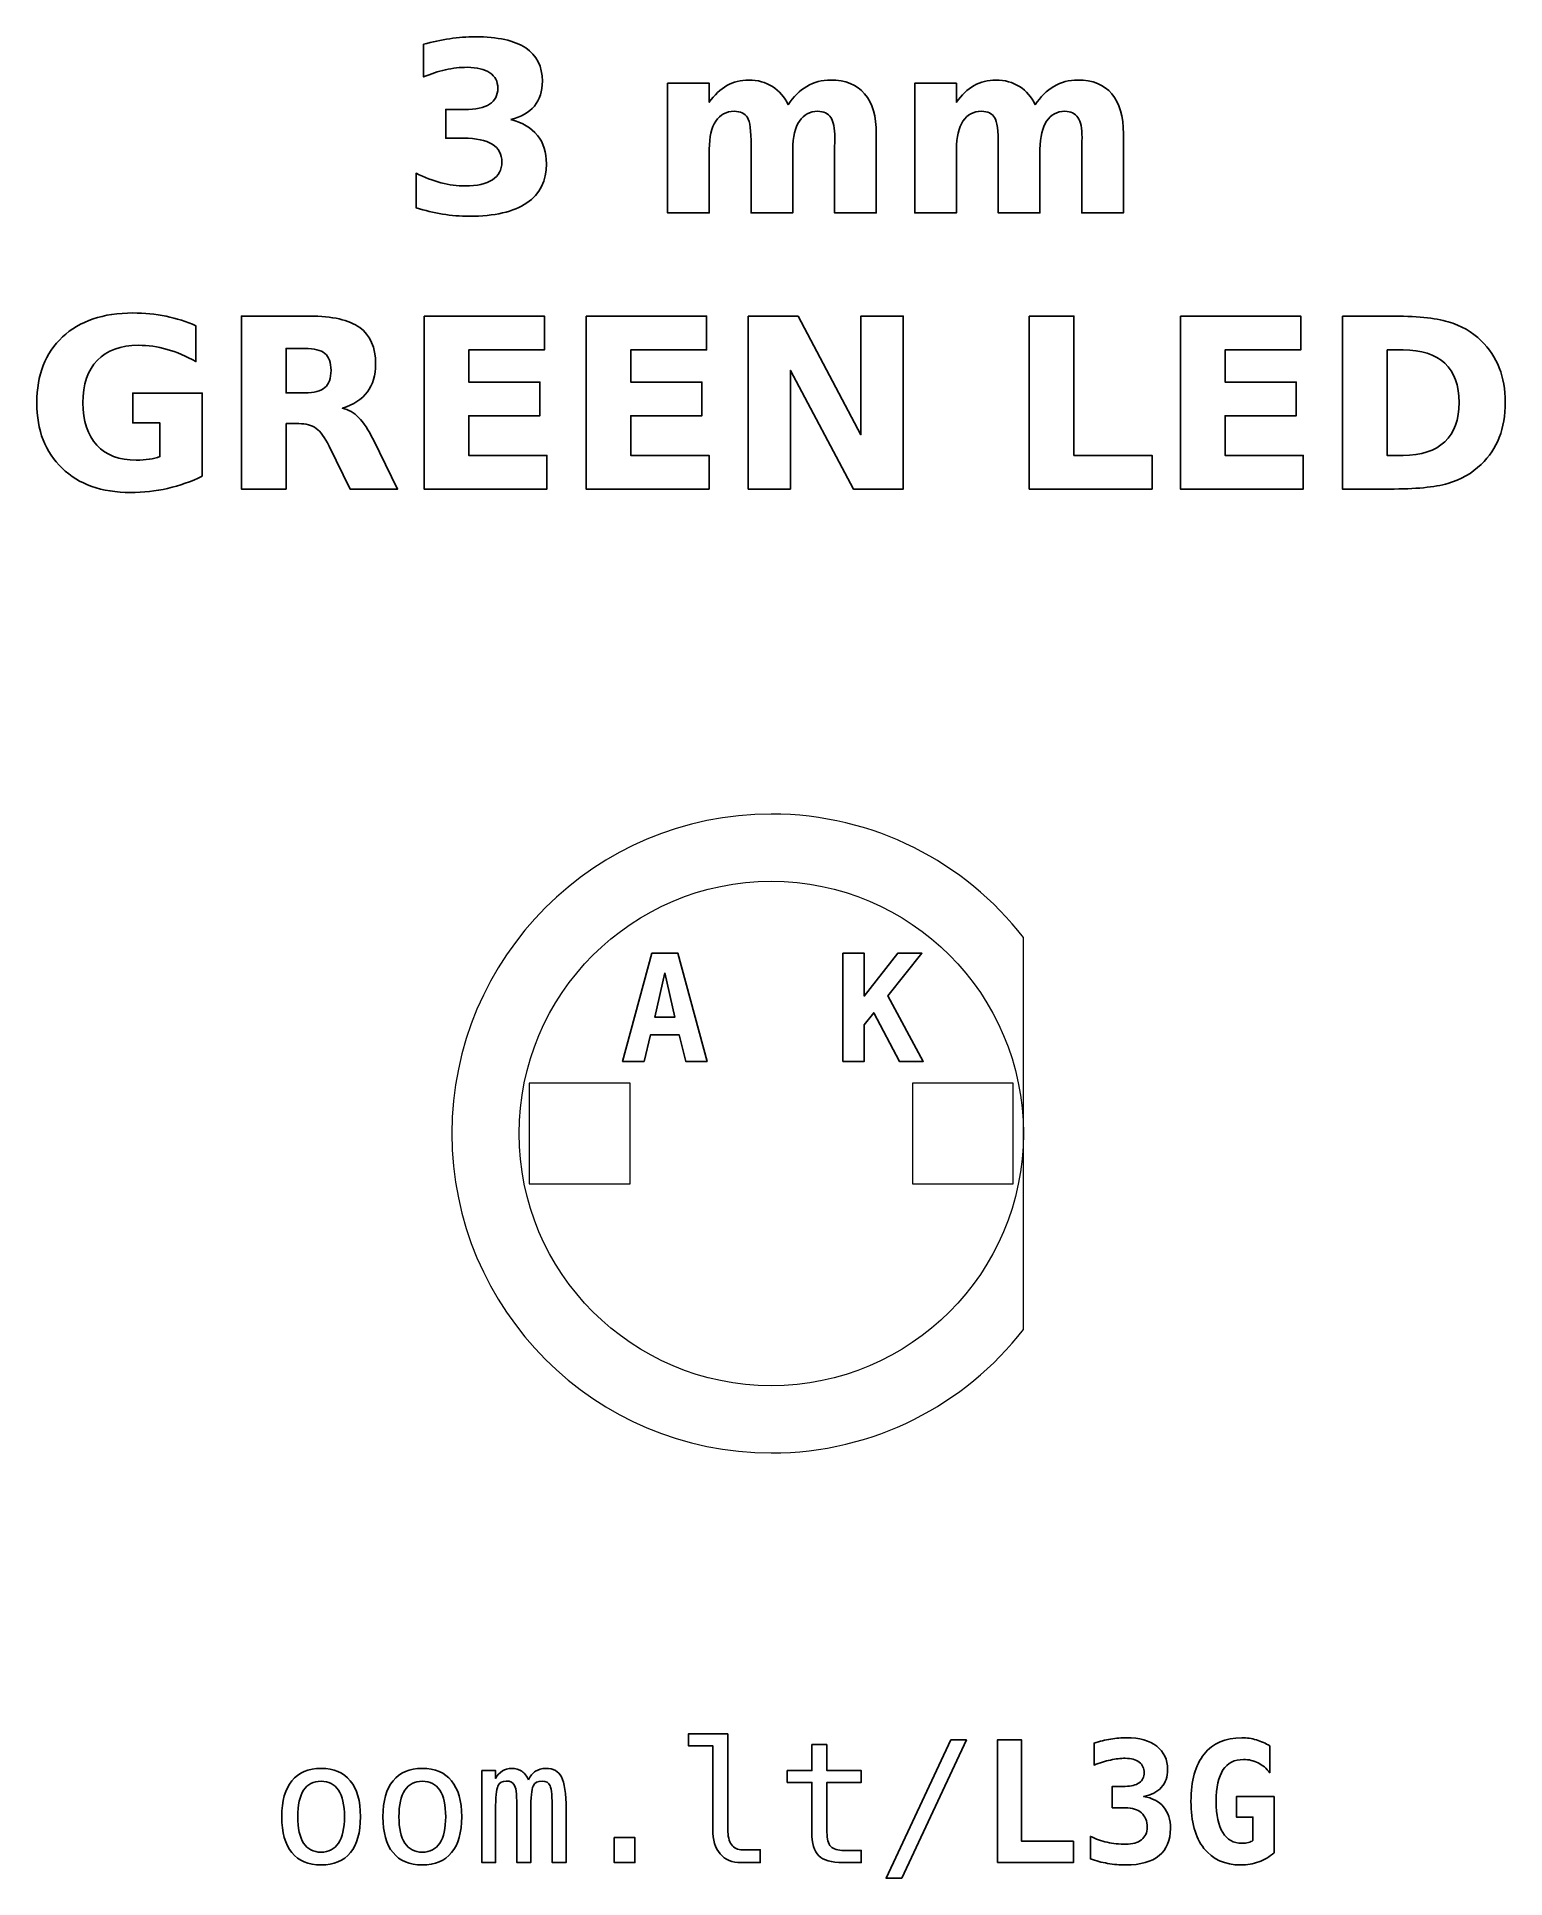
# Model space of a CAD drawing. Header units: centimetres. Extents: x -10.94 to -10.06, y -15.29 to -14.2.
import ezdxf

# ---------------------------------------------------------------- set-up
doc = ezdxf.new("R2010")
doc.units = ezdxf.units.CM
doc.header["$MEASUREMENT"] = 0
doc.layers.add('Layer 1', color=7, linetype='Continuous')

msp = doc.modelspace()

# ---------------------------------------------------------------- linework, layer by layer
at = {"layer": 'Layer 1', "color": 7, "lineweight": 20}
for points in [[(-10.644, -14.88), (-10.584, -14.88), (-10.584, -14.82), (-10.644, -14.82), (-10.644, -14.88)], [(-10.416, -14.88), (-10.356, -14.88), (-10.356, -14.82), (-10.416, -14.82), (-10.416, -14.88)]]:
    msp.add_lwpolyline(points, close=True, dxfattribs=at)
at = {"layer": 'Layer 1', "color": 250, "lineweight": 20}
msp.add_ellipse((-10.5, -14.85), major_axis=(0, 0.15), ratio=1, dxfattribs=at)
at = {"layer": 'Layer 1', "color": 250}
for points, knots in [([(-10.65496, -14.24699), (-10.64804, -14.24878), (-10.64275, -14.25191), (-10.63915, -14.25633), (-10.63915, -14.25633), (-10.63555, -14.26077), (-10.63374, -14.26639), (-10.63374, -14.27324), (-10.63374, -14.27324), (-10.63374, -14.28344), (-10.63765, -14.2912), (-10.64545, -14.29652), (-10.64545, -14.29652), (-10.65326, -14.30181), (-10.66465, -14.30447), (-10.67963, -14.30447), (-10.67963, -14.30447), (-10.68492, -14.30447), (-10.69021, -14.30405), (-10.69553, -14.3032), (-10.69553, -14.3032), (-10.70082, -14.30235), (-10.70606, -14.30106), (-10.71126, -14.29937), (-10.71126, -14.29937), (-10.71126, -14.29937), (-10.71126, -14.2789), (-10.71126, -14.2789), (-10.71126, -14.2789), (-10.7063, -14.28137), (-10.70138, -14.28326), (-10.69649, -14.28453), (-10.69649, -14.28453), (-10.6916, -14.28577), (-10.68678, -14.28641), (-10.68205, -14.28641), (-10.68205, -14.28641), (-10.67502, -14.28641), (-10.66963, -14.28518), (-10.66589, -14.28276), (-10.66589, -14.28276), (-10.66215, -14.28032), (-10.66027, -14.27684), (-10.66027, -14.27227), (-10.66027, -14.27227), (-10.66027, -14.26759), (-10.6622, -14.26404), (-10.66603, -14.26164), (-10.66603, -14.26164), (-10.66987, -14.25922), (-10.67553, -14.25802), (-10.68301, -14.25802), (-10.68301, -14.25802), (-10.68301, -14.25802), (-10.69362, -14.25802), (-10.69362, -14.25802), (-10.69362, -14.25802), (-10.69362, -14.25802), (-10.69362, -14.24092), (-10.69362, -14.24092), (-10.69362, -14.24092), (-10.69362, -14.24092), (-10.68247, -14.24092), (-10.68247, -14.24092), (-10.68247, -14.24092), (-10.67579, -14.24092), (-10.67085, -14.23989), (-10.66759, -14.23779), (-10.66759, -14.23779), (-10.66432, -14.2357), (-10.66269, -14.23253), (-10.66269, -14.22827), (-10.66269, -14.22827), (-10.66269, -14.22432), (-10.66427, -14.22126), (-10.66744, -14.21912), (-10.66744, -14.21912), (-10.67062, -14.21696), (-10.67509, -14.21588), (-10.68087, -14.21588), (-10.68087, -14.21588), (-10.68515, -14.21588), (-10.68946, -14.21635), (-10.69383, -14.21731), (-10.69383, -14.21731), (-10.69818, -14.21827), (-10.70251, -14.21971), (-10.70684, -14.22159), (-10.70684, -14.22159), (-10.70684, -14.22159), (-10.70684, -14.20216), (-10.70684, -14.20216), (-10.70684, -14.20216), (-10.70159, -14.20068), (-10.69642, -14.19958), (-10.69127, -14.19885), (-10.69127, -14.19885), (-10.68612, -14.19812), (-10.68109, -14.19774), (-10.67612, -14.19774), (-10.67612, -14.19774), (-10.66276, -14.19774), (-10.65275, -14.19993), (-10.64611, -14.20433), (-10.64611, -14.20433), (-10.63948, -14.2087), (-10.63617, -14.21531), (-10.63617, -14.22413), (-10.63617, -14.22413), (-10.63617, -14.23013), (-10.63774, -14.23507), (-10.64092, -14.2389), (-10.64092, -14.2389), (-10.64409, -14.24273), (-10.64877, -14.24544), (-10.65496, -14.24699)], [0, 0, 0, 0, 0.0344828, 0.0344828, 0.0344828, 0.0344828, 0.0689655, 0.0689655, 0.0689655, 0.0689655, 0.1034483, 0.1034483, 0.1034483, 0.1034483, 0.137931, 0.137931, 0.137931, 0.137931, 0.1724138, 0.1724138, 0.1724138, 0.1724138, 0.2068966, 0.2068966, 0.2068966, 0.2068966, 0.2413793, 0.2413793, 0.2413793, 0.2413793, 0.2758621, 0.2758621, 0.2758621, 0.2758621, 0.3103448, 0.3103448, 0.3103448, 0.3103448, 0.3448276, 0.3448276, 0.3448276, 0.3448276, 0.3793103, 0.3793103, 0.3793103, 0.3793103, 0.4137931, 0.4137931, 0.4137931, 0.4137931, 0.4482759, 0.4482759, 0.4482759, 0.4482759, 0.4827586, 0.4827586, 0.4827586, 0.4827586, 0.5172414, 0.5172414, 0.5172414, 0.5172414, 0.5517241, 0.5517241, 0.5517241, 0.5517241, 0.5862069, 0.5862069, 0.5862069, 0.5862069, 0.6206897, 0.6206897, 0.6206897, 0.6206897, 0.6551724, 0.6551724, 0.6551724, 0.6551724, 0.6896552, 0.6896552, 0.6896552, 0.6896552, 0.7241379, 0.7241379, 0.7241379, 0.7241379, 0.7586207, 0.7586207, 0.7586207, 0.7586207, 0.7931034, 0.7931034, 0.7931034, 0.7931034, 0.8275862, 0.8275862, 0.8275862, 0.8275862, 0.862069, 0.862069, 0.862069, 0.862069, 0.8965517, 0.8965517, 0.8965517, 0.8965517, 0.9310345, 0.9310345, 0.9310345, 0.9310345, 0.9655172, 0.9655172, 0.9655172, 0.9655172, 1, 1, 1, 1]), ([(-10.49, -14.23812), (-10.48687, -14.23335), (-10.48318, -14.2297), (-10.47887, -14.22721), (-10.47887, -14.22721), (-10.47457, -14.22469), (-10.46987, -14.22345), (-10.46472, -14.22345), (-10.46472, -14.22345), (-10.45585, -14.22345), (-10.4491, -14.22618), (-10.44447, -14.23166), (-10.44447, -14.23166), (-10.43983, -14.23711), (-10.4375, -14.24506), (-10.4375, -14.25548), (-10.4375, -14.25548), (-10.4375, -14.25548), (-10.4375, -14.30247), (-10.4375, -14.30247), (-10.4375, -14.30247), (-10.4375, -14.30247), (-10.46232, -14.30247), (-10.46232, -14.30247), (-10.46232, -14.30247), (-10.46232, -14.30247), (-10.46232, -14.26223), (-10.46232, -14.26223), (-10.46232, -14.26223), (-10.46227, -14.26164), (-10.46225, -14.26103), (-10.46222, -14.26037), (-10.46222, -14.26037), (-10.4622, -14.25974), (-10.46218, -14.25882), (-10.46218, -14.25762), (-10.46218, -14.25762), (-10.46218, -14.25216), (-10.46297, -14.24819), (-10.4646, -14.24574), (-10.4646, -14.24574), (-10.4662, -14.24327), (-10.46878, -14.24205), (-10.47236, -14.24205), (-10.47236, -14.24205), (-10.47706, -14.24205), (-10.48066, -14.24398), (-10.48322, -14.24784), (-10.48322, -14.24784), (-10.48576, -14.25169), (-10.48708, -14.25727), (-10.48718, -14.26458), (-10.48718, -14.26458), (-10.48718, -14.26458), (-10.48718, -14.30247), (-10.48718, -14.30247), (-10.48718, -14.30247), (-10.48718, -14.30247), (-10.51199, -14.30247), (-10.51199, -14.30247), (-10.51199, -14.30247), (-10.51199, -14.30247), (-10.51199, -14.26223), (-10.51199, -14.26223), (-10.51199, -14.26223), (-10.51199, -14.25369), (-10.51272, -14.24819), (-10.5142, -14.24574), (-10.5142, -14.24574), (-10.51566, -14.24327), (-10.51827, -14.24205), (-10.52203, -14.24205), (-10.52203, -14.24205), (-10.52678, -14.24205), (-10.53043, -14.244), (-10.53299, -14.24788), (-10.53299, -14.24788), (-10.53555, -14.25176), (-10.53685, -14.25729), (-10.53685, -14.26451), (-10.53685, -14.26451), (-10.53685, -14.26451), (-10.53685, -14.30247), (-10.53685, -14.30247), (-10.53685, -14.30247), (-10.53685, -14.30247), (-10.56166, -14.30247), (-10.56166, -14.30247), (-10.56166, -14.30247), (-10.56166, -14.30247), (-10.56166, -14.22531), (-10.56166, -14.22531), (-10.56166, -14.22531), (-10.56166, -14.22531), (-10.53685, -14.22531), (-10.53685, -14.22531), (-10.53685, -14.22531), (-10.53685, -14.22531), (-10.53685, -14.23662), (-10.53685, -14.23662), (-10.53685, -14.23662), (-10.53381, -14.23224), (-10.53033, -14.22898), (-10.5264, -14.22676), (-10.5264, -14.22676), (-10.52248, -14.22455), (-10.51815, -14.22345), (-10.51342, -14.22345), (-10.51342, -14.22345), (-10.50811, -14.22345), (-10.50338, -14.22474), (-10.49931, -14.22731), (-10.49931, -14.22731), (-10.49522, -14.22989), (-10.49211, -14.23349), (-10.49, -14.23812)], [0, 0, 0, 0, 0.0344828, 0.0344828, 0.0344828, 0.0344828, 0.0689655, 0.0689655, 0.0689655, 0.0689655, 0.1034483, 0.1034483, 0.1034483, 0.1034483, 0.137931, 0.137931, 0.137931, 0.137931, 0.1724138, 0.1724138, 0.1724138, 0.1724138, 0.2068966, 0.2068966, 0.2068966, 0.2068966, 0.2413793, 0.2413793, 0.2413793, 0.2413793, 0.2758621, 0.2758621, 0.2758621, 0.2758621, 0.3103448, 0.3103448, 0.3103448, 0.3103448, 0.3448276, 0.3448276, 0.3448276, 0.3448276, 0.3793103, 0.3793103, 0.3793103, 0.3793103, 0.4137931, 0.4137931, 0.4137931, 0.4137931, 0.4482759, 0.4482759, 0.4482759, 0.4482759, 0.4827586, 0.4827586, 0.4827586, 0.4827586, 0.5172414, 0.5172414, 0.5172414, 0.5172414, 0.5517241, 0.5517241, 0.5517241, 0.5517241, 0.5862069, 0.5862069, 0.5862069, 0.5862069, 0.6206897, 0.6206897, 0.6206897, 0.6206897, 0.6551724, 0.6551724, 0.6551724, 0.6551724, 0.6896552, 0.6896552, 0.6896552, 0.6896552, 0.7241379, 0.7241379, 0.7241379, 0.7241379, 0.7586207, 0.7586207, 0.7586207, 0.7586207, 0.7931034, 0.7931034, 0.7931034, 0.7931034, 0.8275862, 0.8275862, 0.8275862, 0.8275862, 0.862069, 0.862069, 0.862069, 0.862069, 0.8965517, 0.8965517, 0.8965517, 0.8965517, 0.9310345, 0.9310345, 0.9310345, 0.9310345, 0.9655172, 0.9655172, 0.9655172, 0.9655172, 1, 1, 1, 1]), ([(-10.34296, -14.23812), (-10.33983, -14.23335), (-10.33614, -14.2297), (-10.33183, -14.22721), (-10.33183, -14.22721), (-10.32753, -14.22469), (-10.32283, -14.22345), (-10.31768, -14.22345), (-10.31768, -14.22345), (-10.30881, -14.22345), (-10.30206, -14.22618), (-10.29743, -14.23166), (-10.29743, -14.23166), (-10.29279, -14.23711), (-10.29046, -14.24506), (-10.29046, -14.25548), (-10.29046, -14.25548), (-10.29046, -14.25548), (-10.29046, -14.30247), (-10.29046, -14.30247), (-10.29046, -14.30247), (-10.29046, -14.30247), (-10.31528, -14.30247), (-10.31528, -14.30247), (-10.31528, -14.30247), (-10.31528, -14.30247), (-10.31528, -14.26223), (-10.31528, -14.26223), (-10.31528, -14.26223), (-10.31523, -14.26164), (-10.31521, -14.26103), (-10.31518, -14.26037), (-10.31518, -14.26037), (-10.31516, -14.25974), (-10.31514, -14.25882), (-10.31514, -14.25762), (-10.31514, -14.25762), (-10.31514, -14.25216), (-10.31593, -14.24819), (-10.31756, -14.24574), (-10.31756, -14.24574), (-10.31916, -14.24327), (-10.32174, -14.24205), (-10.32532, -14.24205), (-10.32532, -14.24205), (-10.33002, -14.24205), (-10.33362, -14.24398), (-10.33618, -14.24784), (-10.33618, -14.24784), (-10.33872, -14.25169), (-10.34004, -14.25727), (-10.34014, -14.26458), (-10.34014, -14.26458), (-10.34014, -14.26458), (-10.34014, -14.30247), (-10.34014, -14.30247), (-10.34014, -14.30247), (-10.34014, -14.30247), (-10.36495, -14.30247), (-10.36495, -14.30247), (-10.36495, -14.30247), (-10.36495, -14.30247), (-10.36495, -14.26223), (-10.36495, -14.26223), (-10.36495, -14.26223), (-10.36495, -14.25369), (-10.36568, -14.24819), (-10.36716, -14.24574), (-10.36716, -14.24574), (-10.36862, -14.24327), (-10.37123, -14.24205), (-10.37499, -14.24205), (-10.37499, -14.24205), (-10.37974, -14.24205), (-10.38339, -14.244), (-10.38595, -14.24788), (-10.38595, -14.24788), (-10.38851, -14.25176), (-10.38981, -14.25729), (-10.38981, -14.26451), (-10.38981, -14.26451), (-10.38981, -14.26451), (-10.38981, -14.30247), (-10.38981, -14.30247), (-10.38981, -14.30247), (-10.38981, -14.30247), (-10.41462, -14.30247), (-10.41462, -14.30247), (-10.41462, -14.30247), (-10.41462, -14.30247), (-10.41462, -14.22531), (-10.41462, -14.22531), (-10.41462, -14.22531), (-10.41462, -14.22531), (-10.38981, -14.22531), (-10.38981, -14.22531), (-10.38981, -14.22531), (-10.38981, -14.22531), (-10.38981, -14.23662), (-10.38981, -14.23662), (-10.38981, -14.23662), (-10.38677, -14.23224), (-10.38329, -14.22898), (-10.37936, -14.22676), (-10.37936, -14.22676), (-10.37544, -14.22455), (-10.37111, -14.22345), (-10.36638, -14.22345), (-10.36638, -14.22345), (-10.36107, -14.22345), (-10.35634, -14.22474), (-10.35227, -14.22731), (-10.35227, -14.22731), (-10.34818, -14.22989), (-10.34507, -14.23349), (-10.34296, -14.23812)], [0, 0, 0, 0, 0.0344828, 0.0344828, 0.0344828, 0.0344828, 0.0689655, 0.0689655, 0.0689655, 0.0689655, 0.1034483, 0.1034483, 0.1034483, 0.1034483, 0.137931, 0.137931, 0.137931, 0.137931, 0.1724138, 0.1724138, 0.1724138, 0.1724138, 0.2068966, 0.2068966, 0.2068966, 0.2068966, 0.2413793, 0.2413793, 0.2413793, 0.2413793, 0.2758621, 0.2758621, 0.2758621, 0.2758621, 0.3103448, 0.3103448, 0.3103448, 0.3103448, 0.3448276, 0.3448276, 0.3448276, 0.3448276, 0.3793103, 0.3793103, 0.3793103, 0.3793103, 0.4137931, 0.4137931, 0.4137931, 0.4137931, 0.4482759, 0.4482759, 0.4482759, 0.4482759, 0.4827586, 0.4827586, 0.4827586, 0.4827586, 0.5172414, 0.5172414, 0.5172414, 0.5172414, 0.5517241, 0.5517241, 0.5517241, 0.5517241, 0.5862069, 0.5862069, 0.5862069, 0.5862069, 0.6206897, 0.6206897, 0.6206897, 0.6206897, 0.6551724, 0.6551724, 0.6551724, 0.6551724, 0.6896552, 0.6896552, 0.6896552, 0.6896552, 0.7241379, 0.7241379, 0.7241379, 0.7241379, 0.7586207, 0.7586207, 0.7586207, 0.7586207, 0.7931034, 0.7931034, 0.7931034, 0.7931034, 0.8275862, 0.8275862, 0.8275862, 0.8275862, 0.862069, 0.862069, 0.862069, 0.862069, 0.8965517, 0.8965517, 0.8965517, 0.8965517, 0.9310345, 0.9310345, 0.9310345, 0.9310345, 0.9655172, 0.9655172, 0.9655172, 0.9655172, 1, 1, 1, 1]), ([(-10.83853, -14.45908), (-10.84514, -14.4623), (-10.852, -14.4647), (-10.85913, -14.46632), (-10.85913, -14.46632), (-10.86626, -14.46792), (-10.87359, -14.46872), (-10.88119, -14.46872), (-10.88119, -14.46872), (-10.89831, -14.46872), (-10.91188, -14.46392), (-10.9219, -14.45435), (-10.9219, -14.45435), (-10.93192, -14.44478), (-10.93693, -14.4318), (-10.93693, -14.41538), (-10.93693, -14.41538), (-10.93693, -14.3988), (-10.93182, -14.38577), (-10.92164, -14.37624), (-10.92164, -14.37624), (-10.91143, -14.36674), (-10.89746, -14.36199), (-10.87973, -14.36199), (-10.87973, -14.36199), (-10.87289, -14.36199), (-10.86633, -14.36263), (-10.86005, -14.36392), (-10.86005, -14.36392), (-10.85379, -14.36521), (-10.84786, -14.36712), (-10.84231, -14.36964), (-10.84231, -14.36964), (-10.84231, -14.36964), (-10.84231, -14.39092), (-10.84231, -14.39092), (-10.84231, -14.39092), (-10.84805, -14.38765), (-10.85377, -14.38523), (-10.85944, -14.38363), (-10.85944, -14.38363), (-10.8651, -14.38201), (-10.87079, -14.38121), (-10.87649, -14.38121), (-10.87649, -14.38121), (-10.88707, -14.38121), (-10.89521, -14.38417), (-10.90092, -14.39007), (-10.90092, -14.39007), (-10.90664, -14.39598), (-10.90951, -14.40442), (-10.90951, -14.41538), (-10.90951, -14.41538), (-10.90951, -14.42627), (-10.90675, -14.43469), (-10.90123, -14.44061), (-10.90123, -14.44061), (-10.89572, -14.44654), (-10.88789, -14.4495), (-10.87773, -14.4495), (-10.87773, -14.4495), (-10.87498, -14.4495), (-10.87242, -14.44934), (-10.87004, -14.44899), (-10.87004, -14.44899), (-10.86767, -14.44863), (-10.86555, -14.44809), (-10.86367, -14.44736), (-10.86367, -14.44736), (-10.86367, -14.44736), (-10.86367, -14.42737), (-10.86367, -14.42737), (-10.86367, -14.42737), (-10.86367, -14.42737), (-10.87985, -14.42737), (-10.87985, -14.42737), (-10.87985, -14.42737), (-10.87985, -14.42737), (-10.87985, -14.40959), (-10.87985, -14.40959), (-10.87985, -14.40959), (-10.87985, -14.40959), (-10.83853, -14.40959), (-10.83853, -14.40959), (-10.83853, -14.40959), (-10.83853, -14.40959), (-10.83853, -14.45908), (-10.83853, -14.45908)], [0, 0, 0, 0, 0.0454545, 0.0454545, 0.0454545, 0.0454545, 0.0909091, 0.0909091, 0.0909091, 0.0909091, 0.1363636, 0.1363636, 0.1363636, 0.1363636, 0.1818182, 0.1818182, 0.1818182, 0.1818182, 0.2272727, 0.2272727, 0.2272727, 0.2272727, 0.2727273, 0.2727273, 0.2727273, 0.2727273, 0.3181818, 0.3181818, 0.3181818, 0.3181818, 0.3636364, 0.3636364, 0.3636364, 0.3636364, 0.4090909, 0.4090909, 0.4090909, 0.4090909, 0.4545455, 0.4545455, 0.4545455, 0.4545455, 0.5, 0.5, 0.5, 0.5, 0.5454545, 0.5454545, 0.5454545, 0.5454545, 0.5909091, 0.5909091, 0.5909091, 0.5909091, 0.6363636, 0.6363636, 0.6363636, 0.6363636, 0.6818182, 0.6818182, 0.6818182, 0.6818182, 0.7272727, 0.7272727, 0.7272727, 0.7272727, 0.7727273, 0.7727273, 0.7727273, 0.7727273, 0.8181818, 0.8181818, 0.8181818, 0.8181818, 0.8636364, 0.8636364, 0.8636364, 0.8636364, 0.9090909, 0.9090909, 0.9090909, 0.9090909, 0.9545455, 0.9545455, 0.9545455, 0.9545455, 1, 1, 1, 1]), ([(-10.78864, -14.4278), (-10.78864, -14.4278), (-10.78864, -14.46672), (-10.78864, -14.46672), (-10.78864, -14.46672), (-10.78864, -14.46672), (-10.81517, -14.46672), (-10.81517, -14.46672), (-10.81517, -14.46672), (-10.81517, -14.46672), (-10.81517, -14.36385), (-10.81517, -14.36385), (-10.81517, -14.36385), (-10.81517, -14.36385), (-10.77465, -14.36385), (-10.77465, -14.36385), (-10.77465, -14.36385), (-10.7611, -14.36385), (-10.75115, -14.36613), (-10.74485, -14.37067), (-10.74485, -14.37067), (-10.73853, -14.37521), (-10.73537, -14.38241), (-10.73537, -14.39224), (-10.73537, -14.39224), (-10.73537, -14.39903), (-10.73702, -14.40463), (-10.74029, -14.40898), (-10.74029, -14.40898), (-10.74358, -14.41336), (-10.74854, -14.41658), (-10.75515, -14.41863), (-10.75515, -14.41863), (-10.75153, -14.41947), (-10.74826, -14.42133), (-10.74539, -14.42425), (-10.74539, -14.42425), (-10.74252, -14.42716), (-10.73963, -14.43158), (-10.73669, -14.43751), (-10.73669, -14.43751), (-10.73669, -14.43751), (-10.72227, -14.46672), (-10.72227, -14.46672), (-10.72227, -14.46672), (-10.72227, -14.46672), (-10.75054, -14.46672), (-10.75054, -14.46672), (-10.75054, -14.46672), (-10.75054, -14.46672), (-10.76308, -14.44116), (-10.76308, -14.44116), (-10.76308, -14.44116), (-10.76559, -14.43603), (-10.76816, -14.4325), (-10.77077, -14.43062), (-10.77077, -14.43062), (-10.77336, -14.42874), (-10.77681, -14.4278), (-10.78114, -14.4278), (-10.78114, -14.4278), (-10.78114, -14.4278), (-10.78864, -14.4278), (-10.78864, -14.4278)], [0, 0, 0, 0, 0.0625, 0.0625, 0.0625, 0.0625, 0.125, 0.125, 0.125, 0.125, 0.1875, 0.1875, 0.1875, 0.1875, 0.25, 0.25, 0.25, 0.25, 0.3125, 0.3125, 0.3125, 0.3125, 0.375, 0.375, 0.375, 0.375, 0.4375, 0.4375, 0.4375, 0.4375, 0.5, 0.5, 0.5, 0.5, 0.5625, 0.5625, 0.5625, 0.5625, 0.625, 0.625, 0.625, 0.625, 0.6875, 0.6875, 0.6875, 0.6875, 0.75, 0.75, 0.75, 0.75, 0.8125, 0.8125, 0.8125, 0.8125, 0.875, 0.875, 0.875, 0.875, 0.9375, 0.9375, 0.9375, 0.9375, 1, 1, 1, 1]), ([(-10.70652, -14.36385), (-10.70652, -14.36385), (-10.63493, -14.36385), (-10.63493, -14.36385), (-10.63493, -14.36385), (-10.63493, -14.36385), (-10.63493, -14.38391), (-10.63493, -14.38391), (-10.63493, -14.38391), (-10.63493, -14.38391), (-10.67999, -14.38391), (-10.67999, -14.38391), (-10.67999, -14.38391), (-10.67999, -14.38391), (-10.67999, -14.40306), (-10.67999, -14.40306), (-10.67999, -14.40306), (-10.67999, -14.40306), (-10.63764, -14.40306), (-10.63764, -14.40306), (-10.63764, -14.40306), (-10.63764, -14.40306), (-10.63764, -14.42312), (-10.63764, -14.42312), (-10.63764, -14.42312), (-10.63764, -14.42312), (-10.67999, -14.42312), (-10.67999, -14.42312), (-10.67999, -14.42312), (-10.67999, -14.42312), (-10.67999, -14.44666), (-10.67999, -14.44666), (-10.67999, -14.44666), (-10.67999, -14.44666), (-10.63343, -14.44666), (-10.63343, -14.44666), (-10.63343, -14.44666), (-10.63343, -14.44666), (-10.63343, -14.46672), (-10.63343, -14.46672), (-10.63343, -14.46672), (-10.63343, -14.46672), (-10.70652, -14.46672), (-10.70652, -14.46672), (-10.70652, -14.46672), (-10.70652, -14.46672), (-10.70652, -14.36385), (-10.70652, -14.36385)], [0, 0, 0, 0, 0.0833333, 0.0833333, 0.0833333, 0.0833333, 0.1666667, 0.1666667, 0.1666667, 0.1666667, 0.25, 0.25, 0.25, 0.25, 0.3333333, 0.3333333, 0.3333333, 0.3333333, 0.4166667, 0.4166667, 0.4166667, 0.4166667, 0.5, 0.5, 0.5, 0.5, 0.5833333, 0.5833333, 0.5833333, 0.5833333, 0.6666667, 0.6666667, 0.6666667, 0.6666667, 0.75, 0.75, 0.75, 0.75, 0.8333333, 0.8333333, 0.8333333, 0.8333333, 0.9166667, 0.9166667, 0.9166667, 0.9166667, 1, 1, 1, 1]), ([(-10.61012, -14.36385), (-10.61012, -14.36385), (-10.53853, -14.36385), (-10.53853, -14.36385), (-10.53853, -14.36385), (-10.53853, -14.36385), (-10.53853, -14.38391), (-10.53853, -14.38391), (-10.53853, -14.38391), (-10.53853, -14.38391), (-10.58359, -14.38391), (-10.58359, -14.38391), (-10.58359, -14.38391), (-10.58359, -14.38391), (-10.58359, -14.40306), (-10.58359, -14.40306), (-10.58359, -14.40306), (-10.58359, -14.40306), (-10.54124, -14.40306), (-10.54124, -14.40306), (-10.54124, -14.40306), (-10.54124, -14.40306), (-10.54124, -14.42312), (-10.54124, -14.42312), (-10.54124, -14.42312), (-10.54124, -14.42312), (-10.58359, -14.42312), (-10.58359, -14.42312), (-10.58359, -14.42312), (-10.58359, -14.42312), (-10.58359, -14.44666), (-10.58359, -14.44666), (-10.58359, -14.44666), (-10.58359, -14.44666), (-10.53703, -14.44666), (-10.53703, -14.44666), (-10.53703, -14.44666), (-10.53703, -14.44666), (-10.53703, -14.46672), (-10.53703, -14.46672), (-10.53703, -14.46672), (-10.53703, -14.46672), (-10.61012, -14.46672), (-10.61012, -14.46672), (-10.61012, -14.46672), (-10.61012, -14.46672), (-10.61012, -14.36385), (-10.61012, -14.36385)], [0, 0, 0, 0, 0.0833333, 0.0833333, 0.0833333, 0.0833333, 0.1666667, 0.1666667, 0.1666667, 0.1666667, 0.25, 0.25, 0.25, 0.25, 0.3333333, 0.3333333, 0.3333333, 0.3333333, 0.4166667, 0.4166667, 0.4166667, 0.4166667, 0.5, 0.5, 0.5, 0.5, 0.5833333, 0.5833333, 0.5833333, 0.5833333, 0.6666667, 0.6666667, 0.6666667, 0.6666667, 0.75, 0.75, 0.75, 0.75, 0.8333333, 0.8333333, 0.8333333, 0.8333333, 0.9166667, 0.9166667, 0.9166667, 0.9166667, 1, 1, 1, 1]), ([(-10.51372, -14.36385), (-10.51372, -14.36385), (-10.48409, -14.36385), (-10.48409, -14.36385), (-10.48409, -14.36385), (-10.48409, -14.36385), (-10.44667, -14.43441), (-10.44667, -14.43441), (-10.44667, -14.43441), (-10.44667, -14.43441), (-10.44667, -14.36385), (-10.44667, -14.36385), (-10.44667, -14.36385), (-10.44667, -14.36385), (-10.42153, -14.36385), (-10.42153, -14.36385), (-10.42153, -14.36385), (-10.42153, -14.36385), (-10.42153, -14.46672), (-10.42153, -14.46672), (-10.42153, -14.46672), (-10.42153, -14.46672), (-10.45116, -14.46672), (-10.45116, -14.46672), (-10.45116, -14.46672), (-10.45116, -14.46672), (-10.48858, -14.39616), (-10.48858, -14.39616), (-10.48858, -14.39616), (-10.48858, -14.39616), (-10.48858, -14.46672), (-10.48858, -14.46672), (-10.48858, -14.46672), (-10.48858, -14.46672), (-10.51372, -14.46672), (-10.51372, -14.46672), (-10.51372, -14.46672), (-10.51372, -14.46672), (-10.51372, -14.36385), (-10.51372, -14.36385)], [0, 0, 0, 0, 0.1, 0.1, 0.1, 0.1, 0.2, 0.2, 0.2, 0.2, 0.3, 0.3, 0.3, 0.3, 0.4, 0.4, 0.4, 0.4, 0.5, 0.5, 0.5, 0.5, 0.6, 0.6, 0.6, 0.6, 0.7, 0.7, 0.7, 0.7, 0.8, 0.8, 0.8, 0.8, 0.9, 0.9, 0.9, 0.9, 1, 1, 1, 1]), ([(-10.3465, -14.36385), (-10.3465, -14.36385), (-10.31997, -14.36385), (-10.31997, -14.36385), (-10.31997, -14.36385), (-10.31997, -14.36385), (-10.31997, -14.44666), (-10.31997, -14.44666), (-10.31997, -14.44666), (-10.31997, -14.44666), (-10.27341, -14.44666), (-10.27341, -14.44666), (-10.27341, -14.44666), (-10.27341, -14.44666), (-10.27341, -14.46672), (-10.27341, -14.46672), (-10.27341, -14.46672), (-10.27341, -14.46672), (-10.3465, -14.46672), (-10.3465, -14.46672), (-10.3465, -14.46672), (-10.3465, -14.46672), (-10.3465, -14.36385), (-10.3465, -14.36385)], [0, 0, 0, 0, 0.1666667, 0.1666667, 0.1666667, 0.1666667, 0.3333333, 0.3333333, 0.3333333, 0.3333333, 0.5, 0.5, 0.5, 0.5, 0.6666667, 0.6666667, 0.6666667, 0.6666667, 0.8333333, 0.8333333, 0.8333333, 0.8333333, 1, 1, 1, 1]), ([(-10.25659, -14.36385), (-10.25659, -14.36385), (-10.185, -14.36385), (-10.185, -14.36385), (-10.185, -14.36385), (-10.185, -14.36385), (-10.185, -14.38391), (-10.185, -14.38391), (-10.185, -14.38391), (-10.185, -14.38391), (-10.23006, -14.38391), (-10.23006, -14.38391), (-10.23006, -14.38391), (-10.23006, -14.38391), (-10.23006, -14.40306), (-10.23006, -14.40306), (-10.23006, -14.40306), (-10.23006, -14.40306), (-10.18771, -14.40306), (-10.18771, -14.40306), (-10.18771, -14.40306), (-10.18771, -14.40306), (-10.18771, -14.42312), (-10.18771, -14.42312), (-10.18771, -14.42312), (-10.18771, -14.42312), (-10.23006, -14.42312), (-10.23006, -14.42312), (-10.23006, -14.42312), (-10.23006, -14.42312), (-10.23006, -14.44666), (-10.23006, -14.44666), (-10.23006, -14.44666), (-10.23006, -14.44666), (-10.1835, -14.44666), (-10.1835, -14.44666), (-10.1835, -14.44666), (-10.1835, -14.44666), (-10.1835, -14.46672), (-10.1835, -14.46672), (-10.1835, -14.46672), (-10.1835, -14.46672), (-10.25659, -14.46672), (-10.25659, -14.46672), (-10.25659, -14.46672), (-10.25659, -14.46672), (-10.25659, -14.36385), (-10.25659, -14.36385)], [0, 0, 0, 0, 0.0833333, 0.0833333, 0.0833333, 0.0833333, 0.1666667, 0.1666667, 0.1666667, 0.1666667, 0.25, 0.25, 0.25, 0.25, 0.3333333, 0.3333333, 0.3333333, 0.3333333, 0.4166667, 0.4166667, 0.4166667, 0.4166667, 0.5, 0.5, 0.5, 0.5, 0.5833333, 0.5833333, 0.5833333, 0.5833333, 0.6666667, 0.6666667, 0.6666667, 0.6666667, 0.75, 0.75, 0.75, 0.75, 0.8333333, 0.8333333, 0.8333333, 0.8333333, 0.9166667, 0.9166667, 0.9166667, 0.9166667, 1, 1, 1, 1]), ([(-10.16019, -14.36385), (-10.16019, -14.36385), (-10.1322, -14.36385), (-10.1322, -14.36385), (-10.1322, -14.36385), (-10.11659, -14.36385), (-10.10497, -14.36496), (-10.09733, -14.36719), (-10.09733, -14.36719), (-10.08968, -14.36942), (-10.08312, -14.37319), (-10.07764, -14.37853), (-10.07764, -14.37853), (-10.07282, -14.38316), (-10.06925, -14.38852), (-10.06689, -14.39459), (-10.06689, -14.39459), (-10.06457, -14.40063), (-10.06339, -14.4075), (-10.06339, -14.41519), (-10.06339, -14.41519), (-10.06339, -14.42295), (-10.06457, -14.42987), (-10.06689, -14.43596), (-10.06689, -14.43596), (-10.06925, -14.44205), (-10.07282, -14.44741), (-10.07764, -14.45204), (-10.07764, -14.45204), (-10.08317, -14.45738), (-10.08978, -14.46115), (-10.09749, -14.46338), (-10.09749, -14.46338), (-10.10521, -14.46561), (-10.11678, -14.46672), (-10.1322, -14.46672), (-10.1322, -14.46672), (-10.1322, -14.46672), (-10.16019, -14.46672), (-10.16019, -14.46672), (-10.16019, -14.46672), (-10.16019, -14.46672), (-10.16019, -14.36385), (-10.16019, -14.36385)], [0, 0, 0, 0, 0.0909091, 0.0909091, 0.0909091, 0.0909091, 0.1818182, 0.1818182, 0.1818182, 0.1818182, 0.2727273, 0.2727273, 0.2727273, 0.2727273, 0.3636364, 0.3636364, 0.3636364, 0.3636364, 0.4545455, 0.4545455, 0.4545455, 0.4545455, 0.5454545, 0.5454545, 0.5454545, 0.5454545, 0.6363636, 0.6363636, 0.6363636, 0.6363636, 0.7272727, 0.7272727, 0.7272727, 0.7272727, 0.8181818, 0.8181818, 0.8181818, 0.8181818, 0.9090909, 0.9090909, 0.9090909, 0.9090909, 1, 1, 1, 1]), ([(-10.77747, -14.40948), (-10.77192, -14.40948), (-10.76792, -14.40844), (-10.76552, -14.40637), (-10.76552, -14.40637), (-10.7631, -14.4043), (-10.7619, -14.40089), (-10.7619, -14.39616), (-10.7619, -14.39616), (-10.7619, -14.39148), (-10.7631, -14.38812), (-10.76552, -14.3861), (-10.76552, -14.3861), (-10.76792, -14.38408), (-10.77192, -14.38307), (-10.77747, -14.38307), (-10.77747, -14.38307), (-10.77747, -14.38307), (-10.78864, -14.38307), (-10.78864, -14.38307), (-10.78864, -14.38307), (-10.78864, -14.38307), (-10.78864, -14.40948), (-10.78864, -14.40948), (-10.78864, -14.40948), (-10.78864, -14.40948), (-10.77747, -14.40948), (-10.77747, -14.40948)], [0, 0, 0, 0, 0.1428571, 0.1428571, 0.1428571, 0.1428571, 0.2857143, 0.2857143, 0.2857143, 0.2857143, 0.4285714, 0.4285714, 0.4285714, 0.4285714, 0.5714286, 0.5714286, 0.5714286, 0.5714286, 0.7142857, 0.7142857, 0.7142857, 0.7142857, 0.8571429, 0.8571429, 0.8571429, 0.8571429, 1, 1, 1, 1]), ([(-10.13366, -14.38391), (-10.13366, -14.38391), (-10.13366, -14.44666), (-10.13366, -14.44666), (-10.13366, -14.44666), (-10.13366, -14.44666), (-10.12416, -14.44666), (-10.12416, -14.44666), (-10.12416, -14.44666), (-10.11332, -14.44666), (-10.10504, -14.44398), (-10.09933, -14.43859), (-10.09933, -14.43859), (-10.09361, -14.43323), (-10.09074, -14.42542), (-10.09074, -14.41519), (-10.09074, -14.41519), (-10.09074, -14.40498), (-10.09359, -14.39722), (-10.09928, -14.39191), (-10.09928, -14.39191), (-10.10497, -14.38657), (-10.11327, -14.38391), (-10.12416, -14.38391), (-10.12416, -14.38391), (-10.12416, -14.38391), (-10.13366, -14.38391), (-10.13366, -14.38391)], [0, 0, 0, 0, 0.1428571, 0.1428571, 0.1428571, 0.1428571, 0.2857143, 0.2857143, 0.2857143, 0.2857143, 0.4285714, 0.4285714, 0.4285714, 0.4285714, 0.5714286, 0.5714286, 0.5714286, 0.5714286, 0.7142857, 0.7142857, 0.7142857, 0.7142857, 0.8571429, 0.8571429, 0.8571429, 0.8571429, 1, 1, 1, 1]), ([(-10.57106, -14.74284), (-10.57106, -14.74284), (-10.55552, -14.74284), (-10.55552, -14.74284), (-10.55552, -14.74284), (-10.55552, -14.74284), (-10.53816, -14.80713), (-10.53816, -14.80713), (-10.53816, -14.80713), (-10.53816, -14.80713), (-10.55086, -14.80713), (-10.55086, -14.80713), (-10.55086, -14.80713), (-10.55086, -14.80713), (-10.55483, -14.79124), (-10.55483, -14.79124), (-10.55483, -14.79124), (-10.55483, -14.79124), (-10.57183, -14.79124), (-10.57183, -14.79124), (-10.57183, -14.79124), (-10.57183, -14.79124), (-10.57571, -14.80713), (-10.57571, -14.80713), (-10.57571, -14.80713), (-10.57571, -14.80713), (-10.58841, -14.80713), (-10.58841, -14.80713), (-10.58841, -14.80713), (-10.58841, -14.80713), (-10.57106, -14.74284), (-10.57106, -14.74284)], [0, 0, 0, 0, 0.125, 0.125, 0.125, 0.125, 0.25, 0.25, 0.25, 0.25, 0.375, 0.375, 0.375, 0.375, 0.5, 0.5, 0.5, 0.5, 0.625, 0.625, 0.625, 0.625, 0.75, 0.75, 0.75, 0.75, 0.875, 0.875, 0.875, 0.875, 1, 1, 1, 1]), ([(-10.45734, -14.74284), (-10.45734, -14.74284), (-10.44464, -14.74284), (-10.44464, -14.74284), (-10.44464, -14.74284), (-10.44464, -14.74284), (-10.44464, -14.76824), (-10.44464, -14.76824), (-10.44464, -14.76824), (-10.44464, -14.76824), (-10.42474, -14.74284), (-10.42474, -14.74284), (-10.42474, -14.74284), (-10.42474, -14.74284), (-10.41036, -14.74284), (-10.41036, -14.74284), (-10.41036, -14.74284), (-10.41036, -14.74284), (-10.43065, -14.76816), (-10.43065, -14.76816), (-10.43065, -14.76816), (-10.43065, -14.76816), (-10.40963, -14.80713), (-10.40963, -14.80713), (-10.40963, -14.80713), (-10.40963, -14.80713), (-10.42375, -14.80713), (-10.42375, -14.80713), (-10.42375, -14.80713), (-10.42375, -14.80713), (-10.43899, -14.77819), (-10.43899, -14.77819), (-10.43899, -14.77819), (-10.43899, -14.77819), (-10.44464, -14.78535), (-10.44464, -14.78535), (-10.44464, -14.78535), (-10.44464, -14.78535), (-10.44464, -14.80713), (-10.44464, -14.80713), (-10.44464, -14.80713), (-10.44464, -14.80713), (-10.45734, -14.80713), (-10.45734, -14.80713), (-10.45734, -14.80713), (-10.45734, -14.80713), (-10.45734, -14.74284), (-10.45734, -14.74284)], [0, 0, 0, 0, 0.0833333, 0.0833333, 0.0833333, 0.0833333, 0.1666667, 0.1666667, 0.1666667, 0.1666667, 0.25, 0.25, 0.25, 0.25, 0.3333333, 0.3333333, 0.3333333, 0.3333333, 0.4166667, 0.4166667, 0.4166667, 0.4166667, 0.5, 0.5, 0.5, 0.5, 0.5833333, 0.5833333, 0.5833333, 0.5833333, 0.6666667, 0.6666667, 0.6666667, 0.6666667, 0.75, 0.75, 0.75, 0.75, 0.8333333, 0.8333333, 0.8333333, 0.8333333, 0.9166667, 0.9166667, 0.9166667, 0.9166667, 1, 1, 1, 1]), ([(-10.56331, -14.75447), (-10.56331, -14.75447), (-10.56929, -14.78078), (-10.56929, -14.78078), (-10.56929, -14.78078), (-10.56929, -14.78078), (-10.55728, -14.78078), (-10.55728, -14.78078), (-10.55728, -14.78078), (-10.55728, -14.78078), (-10.56331, -14.75447), (-10.56331, -14.75447)], [0, 0, 0, 0, 0.3333333, 0.3333333, 0.3333333, 0.3333333, 0.6666667, 0.6666667, 0.6666667, 0.6666667, 1, 1, 1, 1]), ([(-10.52587, -15.2638), (-10.52587, -15.26784), (-10.52513, -15.27087), (-10.52365, -15.27292), (-10.52365, -15.27292), (-10.52217, -15.27497), (-10.51998, -15.276), (-10.51708, -15.276), (-10.51708, -15.276), (-10.51708, -15.276), (-10.50658, -15.276), (-10.50658, -15.276), (-10.50658, -15.276), (-10.50658, -15.276), (-10.50658, -15.28362), (-10.50658, -15.28362), (-10.50658, -15.28362), (-10.50658, -15.28362), (-10.51795, -15.28362), (-10.51795, -15.28362), (-10.51795, -15.28362), (-10.52333, -15.28362), (-10.52748, -15.28189), (-10.53043, -15.27844), (-10.53043, -15.27844), (-10.53338, -15.27499), (-10.53485, -15.2701), (-10.53485, -15.2638), (-10.53485, -15.2638), (-10.53485, -15.2638), (-10.53485, -15.21413), (-10.53485, -15.21413), (-10.53485, -15.21413), (-10.53485, -15.21413), (-10.54925, -15.21413), (-10.54925, -15.21413), (-10.54925, -15.21413), (-10.54925, -15.21413), (-10.54925, -15.2071), (-10.54925, -15.2071), (-10.54925, -15.2071), (-10.54925, -15.2071), (-10.52587, -15.2071), (-10.52587, -15.2071), (-10.52587, -15.2071), (-10.52587, -15.2071), (-10.52587, -15.2638), (-10.52587, -15.2638)], [0, 0, 0, 0, 0.0833333, 0.0833333, 0.0833333, 0.0833333, 0.1666667, 0.1666667, 0.1666667, 0.1666667, 0.25, 0.25, 0.25, 0.25, 0.3333333, 0.3333333, 0.3333333, 0.3333333, 0.4166667, 0.4166667, 0.4166667, 0.4166667, 0.5, 0.5, 0.5, 0.5, 0.5833333, 0.5833333, 0.5833333, 0.5833333, 0.6666667, 0.6666667, 0.6666667, 0.6666667, 0.75, 0.75, 0.75, 0.75, 0.8333333, 0.8333333, 0.8333333, 0.8333333, 0.9166667, 0.9166667, 0.9166667, 0.9166667, 1, 1, 1, 1]), ([(-10.39323, -15.21071), (-10.39323, -15.21071), (-10.38394, -15.21071), (-10.38394, -15.21071), (-10.38394, -15.21071), (-10.38394, -15.21071), (-10.42233, -15.2929), (-10.42233, -15.2929), (-10.42233, -15.2929), (-10.42233, -15.2929), (-10.43167, -15.2929), (-10.43167, -15.2929), (-10.43167, -15.2929), (-10.43167, -15.2929), (-10.39323, -15.21071), (-10.39323, -15.21071)], [0, 0, 0, 0, 0.25, 0.25, 0.25, 0.25, 0.5, 0.5, 0.5, 0.5, 0.75, 0.75, 0.75, 0.75, 1, 1, 1, 1]), ([(-10.36546, -15.28362), (-10.36546, -15.28362), (-10.36546, -15.21071), (-10.36546, -15.21071), (-10.36546, -15.21071), (-10.36546, -15.21071), (-10.35105, -15.21071), (-10.35105, -15.21071), (-10.35105, -15.21071), (-10.35105, -15.21071), (-10.35105, -15.27092), (-10.35105, -15.27092), (-10.35105, -15.27092), (-10.35105, -15.27092), (-10.32023, -15.27092), (-10.32023, -15.27092), (-10.32023, -15.27092), (-10.32023, -15.27092), (-10.32023, -15.28362), (-10.32023, -15.28362), (-10.32023, -15.28362), (-10.32023, -15.28362), (-10.36546, -15.28362), (-10.36546, -15.28362)], [0, 0, 0, 0, 0.1666667, 0.1666667, 0.1666667, 0.1666667, 0.3333333, 0.3333333, 0.3333333, 0.3333333, 0.5, 0.5, 0.5, 0.5, 0.6666667, 0.6666667, 0.6666667, 0.6666667, 0.8333333, 0.8333333, 0.8333333, 0.8333333, 1, 1, 1, 1]), ([(-10.28943, -15.251), (-10.28943, -15.251), (-10.29714, -15.251), (-10.29714, -15.251), (-10.29714, -15.251), (-10.29714, -15.251), (-10.29714, -15.2383), (-10.29714, -15.2383), (-10.29714, -15.2383), (-10.29714, -15.2383), (-10.28943, -15.2383), (-10.28943, -15.2383), (-10.28943, -15.2383), (-10.28586, -15.2383), (-10.28308, -15.2376), (-10.28111, -15.23618), (-10.28111, -15.23618), (-10.27914, -15.23477), (-10.27816, -15.23276), (-10.27816, -15.2302), (-10.27816, -15.2302), (-10.27816, -15.2275), (-10.27914, -15.22538), (-10.28111, -15.22386), (-10.28111, -15.22386), (-10.28308, -15.22235), (-10.28586, -15.2216), (-10.28943, -15.2216), (-10.28943, -15.2216), (-10.29216, -15.2216), (-10.29509, -15.22195), (-10.29821, -15.22263), (-10.29821, -15.22263), (-10.30135, -15.22331), (-10.30458, -15.22431), (-10.30793, -15.22561), (-10.30793, -15.22561), (-10.30793, -15.22561), (-10.30793, -15.21253), (-10.30793, -15.21253), (-10.30793, -15.21253), (-10.30458, -15.21151), (-10.30128, -15.21075), (-10.29803, -15.2102), (-10.29803, -15.2102), (-10.29476, -15.20966), (-10.29164, -15.2094), (-10.28864, -15.2094), (-10.28864, -15.2094), (-10.28096, -15.2094), (-10.27498, -15.21108), (-10.27069, -15.21443), (-10.27069, -15.21443), (-10.26639, -15.21778), (-10.26424, -15.2224), (-10.26424, -15.2283), (-10.26424, -15.2283), (-10.26424, -15.23261), (-10.26547, -15.23617), (-10.26796, -15.23892), (-10.26796, -15.23892), (-10.27043, -15.24167), (-10.27396, -15.24347), (-10.27854, -15.2443), (-10.27854, -15.2443), (-10.27334, -15.24522), (-10.26936, -15.2473), (-10.26663, -15.25053), (-10.26663, -15.25053), (-10.26389, -15.25377), (-10.26252, -15.25803), (-10.26252, -15.2633), (-10.26252, -15.2633), (-10.26252, -15.27037), (-10.26479, -15.27575), (-10.26931, -15.27947), (-10.26931, -15.27947), (-10.27384, -15.28319), (-10.28041, -15.28504), (-10.28904, -15.28504), (-10.28904, -15.28504), (-10.29271, -15.28504), (-10.29633, -15.28472), (-10.2999, -15.2841), (-10.2999, -15.2841), (-10.30346, -15.28349), (-10.30688, -15.28259), (-10.31013, -15.28142), (-10.31013, -15.28142), (-10.31013, -15.28142), (-10.31013, -15.26804), (-10.31013, -15.26804), (-10.31013, -15.26804), (-10.30706, -15.26957), (-10.30376, -15.27074), (-10.30021, -15.27154), (-10.30021, -15.27154), (-10.29668, -15.27234), (-10.29294, -15.27274), (-10.28904, -15.27274), (-10.28904, -15.27274), (-10.28513, -15.27274), (-10.28204, -15.27184), (-10.27976, -15.27002), (-10.27976, -15.27002), (-10.27748, -15.26822), (-10.27634, -15.26578), (-10.27634, -15.26272), (-10.27634, -15.26272), (-10.27634, -15.25898), (-10.27748, -15.25608), (-10.27976, -15.25405), (-10.27976, -15.25405), (-10.28204, -15.25202), (-10.28526, -15.251), (-10.28943, -15.251)], [0, 0, 0, 0, 0.0344828, 0.0344828, 0.0344828, 0.0344828, 0.0689655, 0.0689655, 0.0689655, 0.0689655, 0.1034483, 0.1034483, 0.1034483, 0.1034483, 0.137931, 0.137931, 0.137931, 0.137931, 0.1724138, 0.1724138, 0.1724138, 0.1724138, 0.2068966, 0.2068966, 0.2068966, 0.2068966, 0.2413793, 0.2413793, 0.2413793, 0.2413793, 0.2758621, 0.2758621, 0.2758621, 0.2758621, 0.3103448, 0.3103448, 0.3103448, 0.3103448, 0.3448276, 0.3448276, 0.3448276, 0.3448276, 0.3793103, 0.3793103, 0.3793103, 0.3793103, 0.4137931, 0.4137931, 0.4137931, 0.4137931, 0.4482759, 0.4482759, 0.4482759, 0.4482759, 0.4827586, 0.4827586, 0.4827586, 0.4827586, 0.5172414, 0.5172414, 0.5172414, 0.5172414, 0.5517241, 0.5517241, 0.5517241, 0.5517241, 0.5862069, 0.5862069, 0.5862069, 0.5862069, 0.6206897, 0.6206897, 0.6206897, 0.6206897, 0.6551724, 0.6551724, 0.6551724, 0.6551724, 0.6896552, 0.6896552, 0.6896552, 0.6896552, 0.7241379, 0.7241379, 0.7241379, 0.7241379, 0.7586207, 0.7586207, 0.7586207, 0.7586207, 0.7931034, 0.7931034, 0.7931034, 0.7931034, 0.8275862, 0.8275862, 0.8275862, 0.8275862, 0.862069, 0.862069, 0.862069, 0.862069, 0.8965517, 0.8965517, 0.8965517, 0.8965517, 0.9310345, 0.9310345, 0.9310345, 0.9310345, 0.9655172, 0.9655172, 0.9655172, 0.9655172, 1, 1, 1, 1]), ([(-10.21343, -15.27044), (-10.21343, -15.27044), (-10.21343, -15.25653), (-10.21343, -15.25653), (-10.21343, -15.25653), (-10.21343, -15.25653), (-10.2233, -15.25653), (-10.2233, -15.25653), (-10.2233, -15.25653), (-10.2233, -15.25653), (-10.2233, -15.24442), (-10.2233, -15.24442), (-10.2233, -15.24442), (-10.2233, -15.24442), (-10.20083, -15.24442), (-10.20083, -15.24442), (-10.20083, -15.24442), (-10.20083, -15.24442), (-10.20083, -15.27782), (-10.20083, -15.27782), (-10.20083, -15.27782), (-10.2036, -15.28019), (-10.20665, -15.28199), (-10.20998, -15.2832), (-10.20998, -15.2832), (-10.21333, -15.28442), (-10.2169, -15.28504), (-10.2207, -15.28504), (-10.2207, -15.28504), (-10.23015, -15.28504), (-10.23743, -15.28175), (-10.24259, -15.2752), (-10.24259, -15.2752), (-10.24774, -15.26864), (-10.2503, -15.25932), (-10.2503, -15.24723), (-10.2503, -15.24723), (-10.2503, -15.23497), (-10.2477, -15.2256), (-10.24252, -15.21911), (-10.24252, -15.21911), (-10.23732, -15.21263), (-10.22982, -15.2094), (-10.22002, -15.2094), (-10.22002, -15.2094), (-10.21708, -15.2094), (-10.21422, -15.20981), (-10.21138, -15.21065), (-10.21138, -15.21065), (-10.20855, -15.21146), (-10.20588, -15.21266), (-10.20341, -15.21423), (-10.20341, -15.21423), (-10.20341, -15.21423), (-10.20341, -15.2302), (-10.20341, -15.2302), (-10.20341, -15.2302), (-10.20543, -15.2276), (-10.20775, -15.22563), (-10.21038, -15.22431), (-10.21038, -15.22431), (-10.213, -15.223), (-10.21587, -15.22233), (-10.219, -15.22233), (-10.219, -15.22233), (-10.22447, -15.22233), (-10.22857, -15.2244), (-10.23127, -15.22851), (-10.23127, -15.22851), (-10.23397, -15.23263), (-10.23532, -15.23887), (-10.23532, -15.24723), (-10.23532, -15.24723), (-10.23532, -15.25535), (-10.23402, -15.26152), (-10.23142, -15.26575), (-10.23142, -15.26575), (-10.2288, -15.26999), (-10.22502, -15.2721), (-10.22003, -15.2721), (-10.22003, -15.2721), (-10.21853, -15.2721), (-10.21723, -15.27197), (-10.21612, -15.27169), (-10.21612, -15.27169), (-10.21502, -15.27142), (-10.21412, -15.271), (-10.21343, -15.27044)], [0, 0, 0, 0, 0.0454545, 0.0454545, 0.0454545, 0.0454545, 0.0909091, 0.0909091, 0.0909091, 0.0909091, 0.1363636, 0.1363636, 0.1363636, 0.1363636, 0.1818182, 0.1818182, 0.1818182, 0.1818182, 0.2272727, 0.2272727, 0.2272727, 0.2272727, 0.2727273, 0.2727273, 0.2727273, 0.2727273, 0.3181818, 0.3181818, 0.3181818, 0.3181818, 0.3636364, 0.3636364, 0.3636364, 0.3636364, 0.4090909, 0.4090909, 0.4090909, 0.4090909, 0.4545455, 0.4545455, 0.4545455, 0.4545455, 0.5, 0.5, 0.5, 0.5, 0.5454545, 0.5454545, 0.5454545, 0.5454545, 0.5909091, 0.5909091, 0.5909091, 0.5909091, 0.6363636, 0.6363636, 0.6363636, 0.6363636, 0.6818182, 0.6818182, 0.6818182, 0.6818182, 0.7272727, 0.7272727, 0.7272727, 0.7272727, 0.7727273, 0.7727273, 0.7727273, 0.7727273, 0.8181818, 0.8181818, 0.8181818, 0.8181818, 0.8636364, 0.8636364, 0.8636364, 0.8636364, 0.9090909, 0.9090909, 0.9090909, 0.9090909, 0.9545455, 0.9545455, 0.9545455, 0.9545455, 1, 1, 1, 1]), ([(-10.46687, -15.2134), (-10.46687, -15.2134), (-10.46687, -15.22893), (-10.46687, -15.22893), (-10.46687, -15.22893), (-10.46687, -15.22893), (-10.44645, -15.22893), (-10.44645, -15.22893), (-10.44645, -15.22893), (-10.44645, -15.22893), (-10.44645, -15.23592), (-10.44645, -15.23592), (-10.44645, -15.23592), (-10.44645, -15.23592), (-10.46687, -15.23592), (-10.46687, -15.23592), (-10.46687, -15.23592), (-10.46687, -15.23592), (-10.46687, -15.2656), (-10.46687, -15.2656), (-10.46687, -15.2656), (-10.46687, -15.26964), (-10.46611, -15.27245), (-10.46457, -15.27404), (-10.46457, -15.27404), (-10.46304, -15.27564), (-10.46037, -15.27644), (-10.45657, -15.27644), (-10.45657, -15.27644), (-10.45657, -15.27644), (-10.44645, -15.27644), (-10.44645, -15.27644), (-10.44645, -15.27644), (-10.44645, -15.27644), (-10.44645, -15.28362), (-10.44645, -15.28362), (-10.44645, -15.28362), (-10.44645, -15.28362), (-10.45744, -15.28362), (-10.45744, -15.28362), (-10.45744, -15.28362), (-10.46419, -15.28362), (-10.46894, -15.28227), (-10.47171, -15.27957), (-10.47171, -15.27957), (-10.47447, -15.27687), (-10.47586, -15.2722), (-10.47586, -15.2656), (-10.47586, -15.2656), (-10.47586, -15.2656), (-10.47586, -15.23592), (-10.47586, -15.23592), (-10.47586, -15.23592), (-10.47586, -15.23592), (-10.49046, -15.23592), (-10.49046, -15.23592), (-10.49046, -15.23592), (-10.49046, -15.23592), (-10.49046, -15.22893), (-10.49046, -15.22893), (-10.49046, -15.22893), (-10.49046, -15.22893), (-10.47586, -15.22893), (-10.47586, -15.22893), (-10.47586, -15.22893), (-10.47586, -15.22893), (-10.47586, -15.2134), (-10.47586, -15.2134), (-10.47586, -15.2134), (-10.47586, -15.2134), (-10.46687, -15.2134), (-10.46687, -15.2134)], [0, 0, 0, 0, 0.0555556, 0.0555556, 0.0555556, 0.0555556, 0.1111111, 0.1111111, 0.1111111, 0.1111111, 0.1666667, 0.1666667, 0.1666667, 0.1666667, 0.2222222, 0.2222222, 0.2222222, 0.2222222, 0.2777778, 0.2777778, 0.2777778, 0.2777778, 0.3333333, 0.3333333, 0.3333333, 0.3333333, 0.3888889, 0.3888889, 0.3888889, 0.3888889, 0.4444444, 0.4444444, 0.4444444, 0.4444444, 0.5, 0.5, 0.5, 0.5, 0.5555556, 0.5555556, 0.5555556, 0.5555556, 0.6111111, 0.6111111, 0.6111111, 0.6111111, 0.6666667, 0.6666667, 0.6666667, 0.6666667, 0.7222222, 0.7222222, 0.7222222, 0.7222222, 0.7777778, 0.7777778, 0.7777778, 0.7777778, 0.8333333, 0.8333333, 0.8333333, 0.8333333, 0.8888889, 0.8888889, 0.8888889, 0.8888889, 0.9444444, 0.9444444, 0.9444444, 0.9444444, 1, 1, 1, 1]), ([(-10.76782, -15.22761), (-10.76024, -15.22761), (-10.75444, -15.23006), (-10.75042, -15.23498), (-10.75042, -15.23498), (-10.7464, -15.2399), (-10.74439, -15.24702), (-10.74439, -15.25632), (-10.74439, -15.25632), (-10.74439, -15.26567), (-10.74639, -15.27279), (-10.75039, -15.27769), (-10.75039, -15.27769), (-10.75441, -15.28259), (-10.76021, -15.28504), (-10.76782, -15.28504), (-10.76782, -15.28504), (-10.77542, -15.28504), (-10.78121, -15.28259), (-10.78523, -15.27769), (-10.78523, -15.27769), (-10.78923, -15.27279), (-10.79123, -15.26567), (-10.79123, -15.25632), (-10.79123, -15.25632), (-10.79123, -15.24702), (-10.78923, -15.2399), (-10.78523, -15.23498), (-10.78523, -15.23498), (-10.78121, -15.23006), (-10.77542, -15.22761), (-10.76782, -15.22761)], [0, 0, 0, 0, 0.125, 0.125, 0.125, 0.125, 0.25, 0.25, 0.25, 0.25, 0.375, 0.375, 0.375, 0.375, 0.5, 0.5, 0.5, 0.5, 0.625, 0.625, 0.625, 0.625, 0.75, 0.75, 0.75, 0.75, 0.875, 0.875, 0.875, 0.875, 1, 1, 1, 1]), ([(-10.70761, -15.22761), (-10.70003, -15.22761), (-10.69423, -15.23006), (-10.69021, -15.23498), (-10.69021, -15.23498), (-10.68619, -15.2399), (-10.68418, -15.24702), (-10.68418, -15.25632), (-10.68418, -15.25632), (-10.68418, -15.26567), (-10.68618, -15.27279), (-10.69018, -15.27769), (-10.69018, -15.27769), (-10.6942, -15.28259), (-10.7, -15.28504), (-10.70761, -15.28504), (-10.70761, -15.28504), (-10.71521, -15.28504), (-10.721, -15.28259), (-10.72502, -15.27769), (-10.72502, -15.27769), (-10.72902, -15.27279), (-10.73102, -15.26567), (-10.73102, -15.25632), (-10.73102, -15.25632), (-10.73102, -15.24702), (-10.72902, -15.2399), (-10.72502, -15.23498), (-10.72502, -15.23498), (-10.721, -15.23006), (-10.71521, -15.22761), (-10.70761, -15.22761)], [0, 0, 0, 0, 0.125, 0.125, 0.125, 0.125, 0.25, 0.25, 0.25, 0.25, 0.375, 0.375, 0.375, 0.375, 0.5, 0.5, 0.5, 0.5, 0.625, 0.625, 0.625, 0.625, 0.75, 0.75, 0.75, 0.75, 0.875, 0.875, 0.875, 0.875, 1, 1, 1, 1]), ([(-10.64449, -15.2345), (-10.64339, -15.23215), (-10.64197, -15.23041), (-10.64025, -15.2293), (-10.64025, -15.2293), (-10.63855, -15.22818), (-10.63649, -15.22761), (-10.63409, -15.22761), (-10.63409, -15.22761), (-10.62969, -15.22761), (-10.62658, -15.22931), (-10.62478, -15.23271), (-10.62478, -15.23271), (-10.62297, -15.23612), (-10.62207, -15.24252), (-10.62207, -15.25193), (-10.62207, -15.25193), (-10.62207, -15.25193), (-10.62207, -15.28362), (-10.62207, -15.28362), (-10.62207, -15.28362), (-10.62207, -15.28362), (-10.63027, -15.28362), (-10.63027, -15.28362), (-10.63027, -15.28362), (-10.63027, -15.28362), (-10.63027, -15.25232), (-10.63027, -15.25232), (-10.63027, -15.25232), (-10.63027, -15.2446), (-10.6307, -15.23982), (-10.63157, -15.23793), (-10.63157, -15.23793), (-10.63242, -15.23607), (-10.634, -15.23513), (-10.63629, -15.23513), (-10.63629, -15.23513), (-10.63889, -15.23513), (-10.64067, -15.23613), (-10.64164, -15.23813), (-10.64164, -15.23813), (-10.64259, -15.24013), (-10.64307, -15.24487), (-10.64307, -15.25232), (-10.64307, -15.25232), (-10.64307, -15.25232), (-10.64307, -15.28362), (-10.64307, -15.28362), (-10.64307, -15.28362), (-10.64307, -15.28362), (-10.65127, -15.28362), (-10.65127, -15.28362), (-10.65127, -15.28362), (-10.65127, -15.28362), (-10.65127, -15.25232), (-10.65127, -15.25232), (-10.65127, -15.25232), (-10.65127, -15.2445), (-10.65174, -15.23968), (-10.65267, -15.23787), (-10.65267, -15.23787), (-10.65359, -15.23605), (-10.65525, -15.23513), (-10.65767, -15.23513), (-10.65767, -15.23513), (-10.66005, -15.23513), (-10.66171, -15.23613), (-10.66262, -15.23813), (-10.66262, -15.23813), (-10.66356, -15.24013), (-10.66402, -15.24487), (-10.66402, -15.25232), (-10.66402, -15.25232), (-10.66402, -15.25232), (-10.66402, -15.28362), (-10.66402, -15.28362), (-10.66402, -15.28362), (-10.66402, -15.28362), (-10.67217, -15.28362), (-10.67217, -15.28362), (-10.67217, -15.28362), (-10.67217, -15.28362), (-10.67217, -15.22893), (-10.67217, -15.22893), (-10.67217, -15.22893), (-10.67217, -15.22893), (-10.66402, -15.22893), (-10.66402, -15.22893), (-10.66402, -15.22893), (-10.66402, -15.22893), (-10.66402, -15.23361), (-10.66402, -15.23361), (-10.66402, -15.23361), (-10.66296, -15.23166), (-10.66161, -15.23018), (-10.65999, -15.22915), (-10.65999, -15.22915), (-10.65839, -15.22813), (-10.65655, -15.22761), (-10.6545, -15.22761), (-10.6545, -15.22761), (-10.65202, -15.22761), (-10.64997, -15.22818), (-10.64832, -15.22931), (-10.64832, -15.22931), (-10.64667, -15.23046), (-10.6454, -15.23218), (-10.64449, -15.2345)], [0, 0, 0, 0, 0.037037, 0.037037, 0.037037, 0.037037, 0.0740741, 0.0740741, 0.0740741, 0.0740741, 0.1111111, 0.1111111, 0.1111111, 0.1111111, 0.1481481, 0.1481481, 0.1481481, 0.1481481, 0.1851852, 0.1851852, 0.1851852, 0.1851852, 0.2222222, 0.2222222, 0.2222222, 0.2222222, 0.2592593, 0.2592593, 0.2592593, 0.2592593, 0.2962963, 0.2962963, 0.2962963, 0.2962963, 0.3333333, 0.3333333, 0.3333333, 0.3333333, 0.3703704, 0.3703704, 0.3703704, 0.3703704, 0.4074074, 0.4074074, 0.4074074, 0.4074074, 0.4444444, 0.4444444, 0.4444444, 0.4444444, 0.4814815, 0.4814815, 0.4814815, 0.4814815, 0.5185185, 0.5185185, 0.5185185, 0.5185185, 0.5555556, 0.5555556, 0.5555556, 0.5555556, 0.5925926, 0.5925926, 0.5925926, 0.5925926, 0.6296296, 0.6296296, 0.6296296, 0.6296296, 0.6666667, 0.6666667, 0.6666667, 0.6666667, 0.7037037, 0.7037037, 0.7037037, 0.7037037, 0.7407407, 0.7407407, 0.7407407, 0.7407407, 0.7777778, 0.7777778, 0.7777778, 0.7777778, 0.8148148, 0.8148148, 0.8148148, 0.8148148, 0.8518519, 0.8518519, 0.8518519, 0.8518519, 0.8888889, 0.8888889, 0.8888889, 0.8888889, 0.9259259, 0.9259259, 0.9259259, 0.9259259, 0.962963, 0.962963, 0.962963, 0.962963, 1, 1, 1, 1]), ([(-10.76782, -15.23523), (-10.77239, -15.23523), (-10.77584, -15.237), (-10.77819, -15.24055), (-10.77819, -15.24055), (-10.78054, -15.2441), (-10.78171, -15.24937), (-10.78171, -15.25632), (-10.78171, -15.25632), (-10.78171, -15.26325), (-10.78054, -15.2685), (-10.77819, -15.27207), (-10.77819, -15.27207), (-10.77584, -15.27564), (-10.77239, -15.27742), (-10.76782, -15.27742), (-10.76782, -15.27742), (-10.76324, -15.27742), (-10.75977, -15.27564), (-10.75742, -15.27207), (-10.75742, -15.27207), (-10.75507, -15.2685), (-10.75391, -15.26325), (-10.75391, -15.25632), (-10.75391, -15.25632), (-10.75391, -15.24937), (-10.75507, -15.2441), (-10.75742, -15.24055), (-10.75742, -15.24055), (-10.75977, -15.237), (-10.76324, -15.23523), (-10.76782, -15.23523)], [0, 0, 0, 0, 0.125, 0.125, 0.125, 0.125, 0.25, 0.25, 0.25, 0.25, 0.375, 0.375, 0.375, 0.375, 0.5, 0.5, 0.5, 0.5, 0.625, 0.625, 0.625, 0.625, 0.75, 0.75, 0.75, 0.75, 0.875, 0.875, 0.875, 0.875, 1, 1, 1, 1]), ([(-10.70761, -15.23523), (-10.71218, -15.23523), (-10.71563, -15.237), (-10.71798, -15.24055), (-10.71798, -15.24055), (-10.72033, -15.2441), (-10.7215, -15.24937), (-10.7215, -15.25632), (-10.7215, -15.25632), (-10.7215, -15.26325), (-10.72033, -15.2685), (-10.71798, -15.27207), (-10.71798, -15.27207), (-10.71563, -15.27564), (-10.71218, -15.27742), (-10.70761, -15.27742), (-10.70761, -15.27742), (-10.70303, -15.27742), (-10.69956, -15.27564), (-10.69721, -15.27207), (-10.69721, -15.27207), (-10.69486, -15.2685), (-10.6937, -15.26325), (-10.6937, -15.25632), (-10.6937, -15.25632), (-10.6937, -15.24937), (-10.69486, -15.2441), (-10.69721, -15.24055), (-10.69721, -15.24055), (-10.69956, -15.237), (-10.70303, -15.23523), (-10.70761, -15.23523)], [0, 0, 0, 0, 0.125, 0.125, 0.125, 0.125, 0.25, 0.25, 0.25, 0.25, 0.375, 0.375, 0.375, 0.375, 0.5, 0.5, 0.5, 0.5, 0.625, 0.625, 0.625, 0.625, 0.75, 0.75, 0.75, 0.75, 0.875, 0.875, 0.875, 0.875, 1, 1, 1, 1]), ([(-10.59339, -15.26872), (-10.59339, -15.26872), (-10.58109, -15.26872), (-10.58109, -15.26872), (-10.58109, -15.26872), (-10.58109, -15.26872), (-10.58109, -15.28362), (-10.58109, -15.28362), (-10.58109, -15.28362), (-10.58109, -15.28362), (-10.59339, -15.28362), (-10.59339, -15.28362), (-10.59339, -15.28362), (-10.59339, -15.28362), (-10.59339, -15.26872), (-10.59339, -15.26872)], [0, 0, 0, 0, 0.25, 0.25, 0.25, 0.25, 0.5, 0.5, 0.5, 0.5, 0.75, 0.75, 0.75, 0.75, 1, 1, 1, 1])]:
    msp.add_open_spline(points, degree=3, knots=knots, dxfattribs=at)
at = {"layer": 'Layer 1', "color": 250, "lineweight": 20}
msp.add_open_spline([(-10.5, -14.66), (-10.43903, -14.66), (-10.38477, -14.68873), (-10.35, -14.73339), (-10.35, -14.73339), (-10.35, -14.73339), (-10.35, -14.96661), (-10.35, -14.96661), (-10.35, -14.96661), (-10.38477, -15.01127), (-10.43903, -15.04), (-10.5, -15.04), (-10.5, -15.04), (-10.60492, -15.04), (-10.69, -14.95492), (-10.69, -14.85), (-10.69, -14.85), (-10.69, -14.74508), (-10.60492, -14.66), (-10.5, -14.66)], degree=3, knots=[0, 0, 0, 0, 0.2, 0.2, 0.2, 0.2, 0.4, 0.4, 0.4, 0.4, 0.6, 0.6, 0.6, 0.6, 0.8, 0.8, 0.8, 0.8, 1, 1, 1, 1], dxfattribs=at)

doc.saveas('drawing.dxf')
